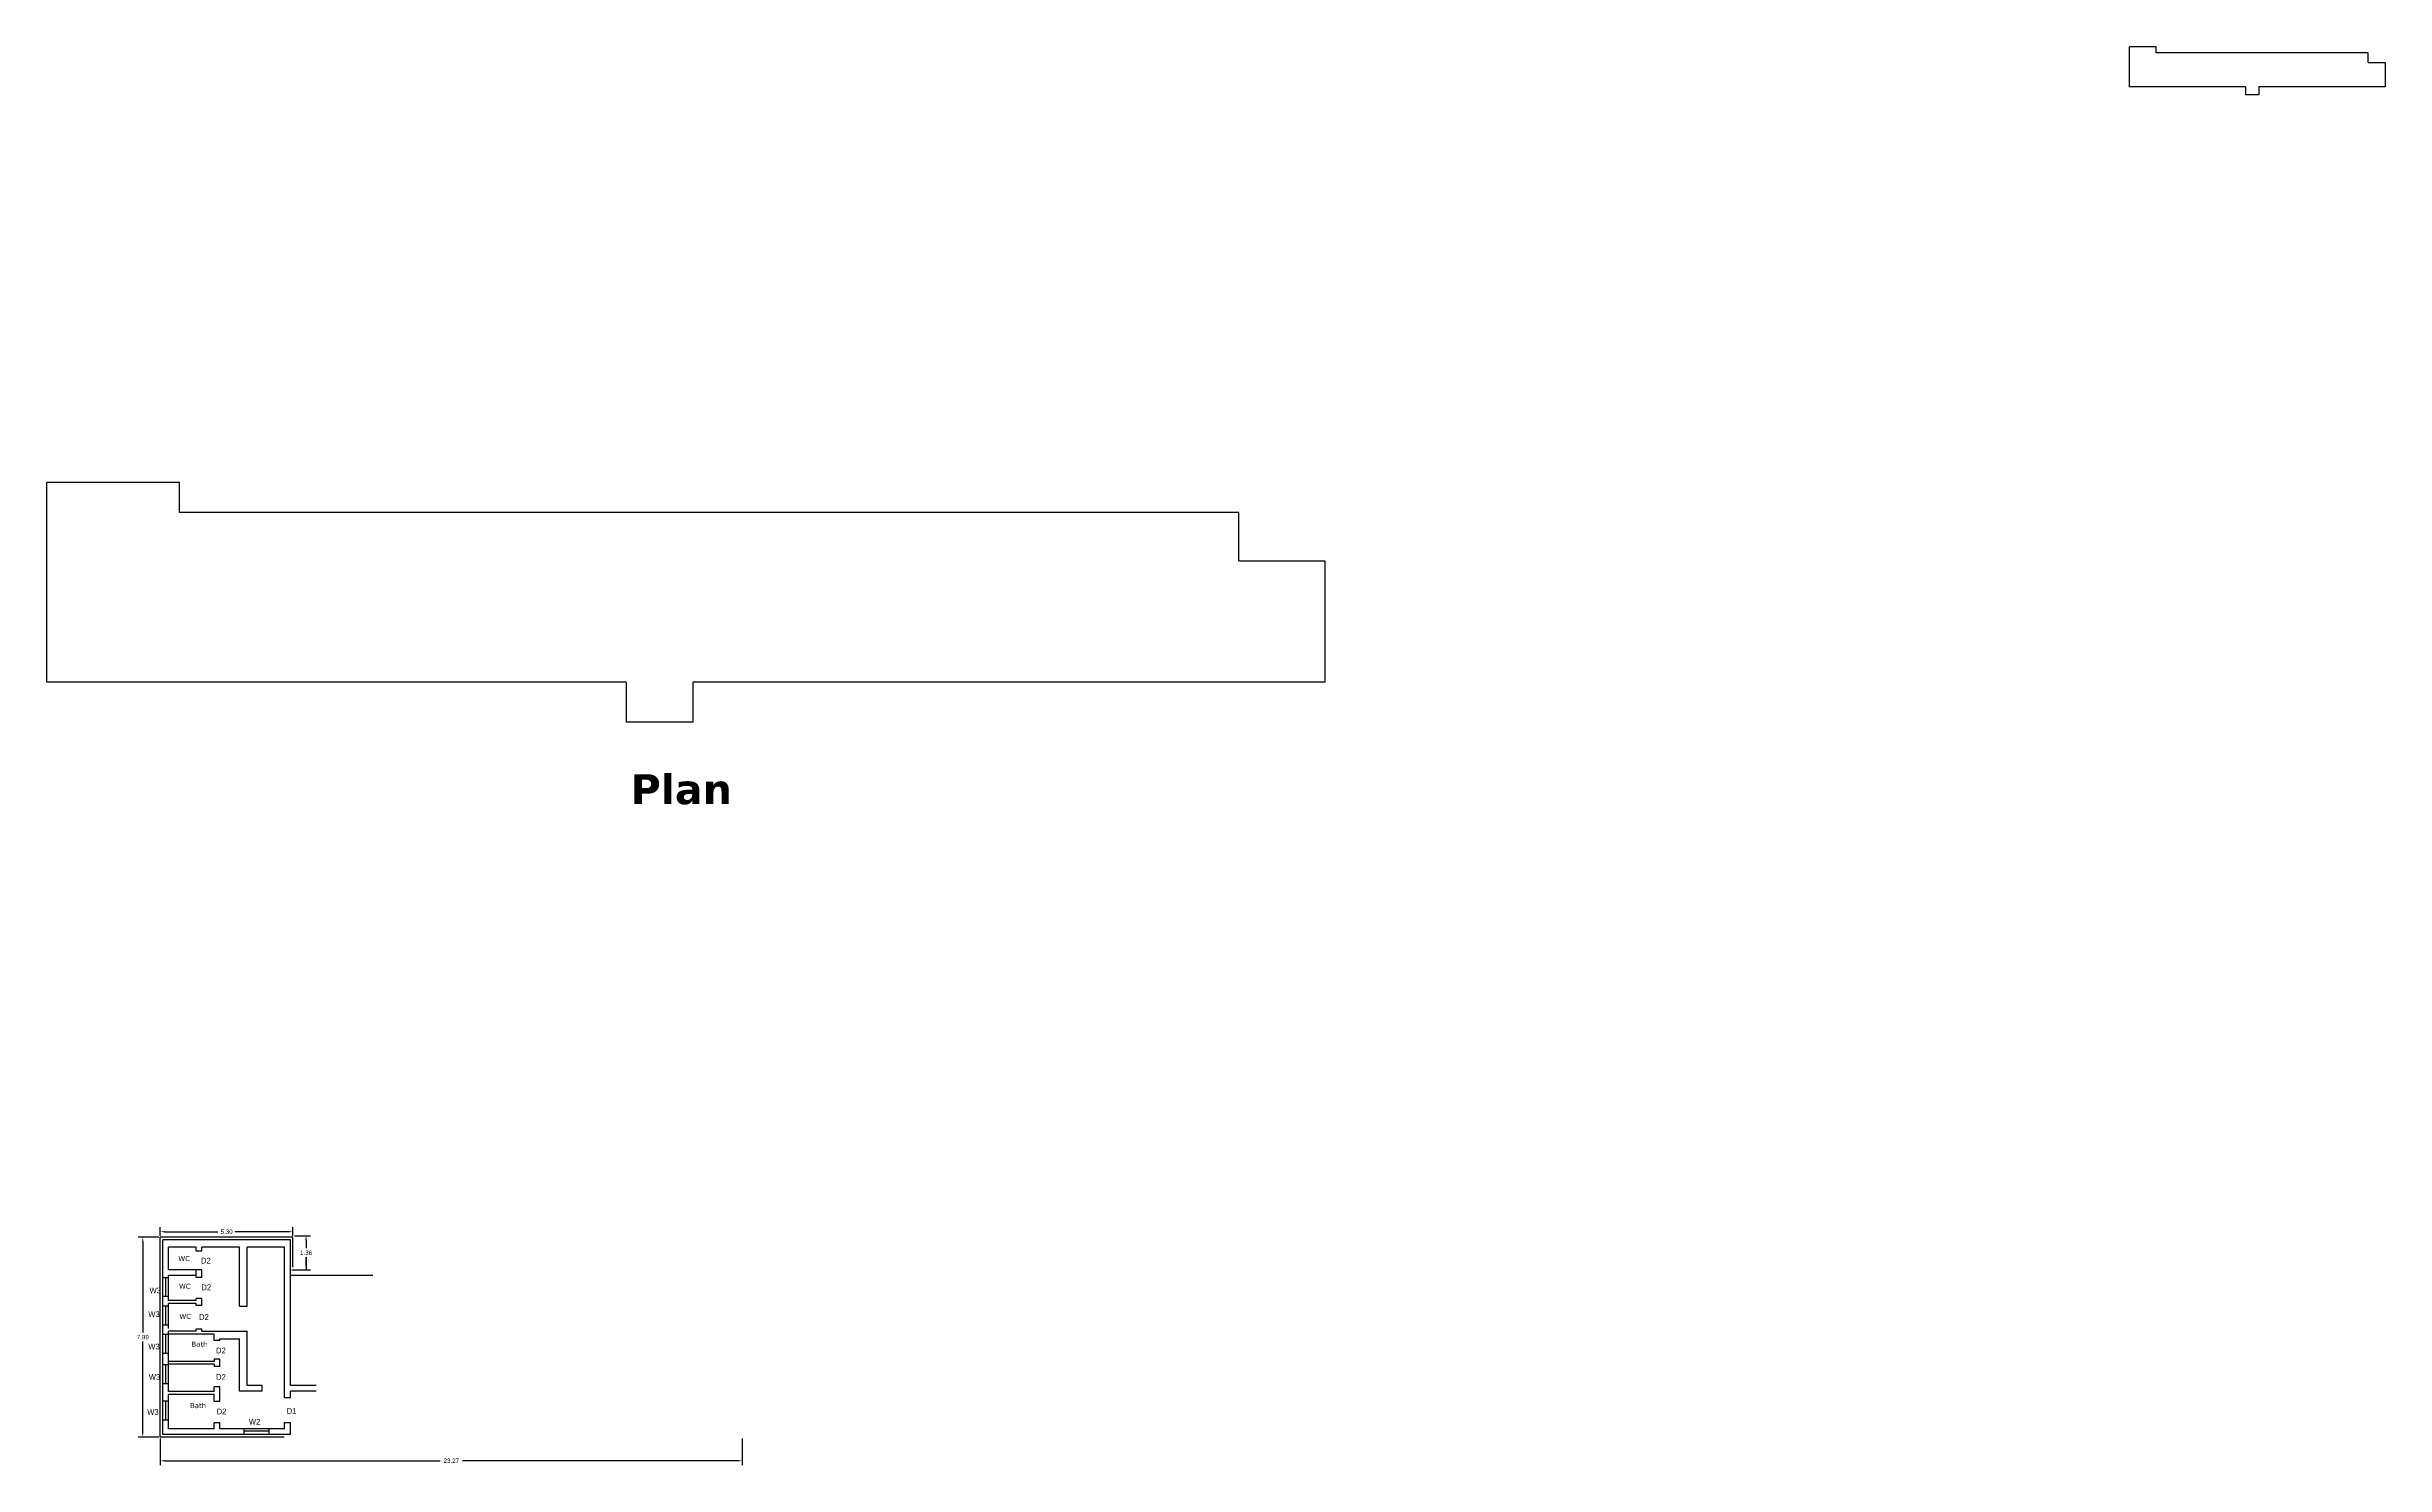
# Model space of a CAD drawing. Header units: inches. Extents: x 2 to 464, y 0 to 170.
# Drawn here: x 370.1 to 463.6, y 8.1 to 64.8 of the extents above; entities that cross this region are included whole.
import ezdxf

# ---------------------------------------------------------------- set-up
doc = ezdxf.new("R2010")
doc.units = ezdxf.units.IN
doc.header["$MEASUREMENT"] = 0
doc.linetypes.add('ACAD_ISO02W100', pattern=[15, 12, -3])
doc.layers.add('text', color=7, linetype='Continuous')
doc.styles.add('rs', font='GOTHIC.TTF')
doc.styles.get("Standard").update_dxf_attribs({"font": 'GOTHIC.TTF'})
doc.dimstyles.get("Standard").update_dxf_attribs({"dimtxt": 0.18, "dimasz": 0.18, "dimexe": 0.18, "dimexo": 0.0625, "dimgap": 0.09, "dimtad": 0, "dimtih": 1, "dimtoh": 1, "dimdec": 4, "dimzin": 0, "dimdsep": 46, "dimtxsty": 'Standard', "dimcen": 0.09, "dimadec": 0, "dimazin": 0, "dimtfac": 1, "dimtdec": 4, "dimtofl": 0, "dimtmove": 0, "dimatfit": 3, "dimfxl": 1, "dimtolj": 1, "dimtzin": 0, "dimarcsym": 0})

# ---------------------------------------------------------------- blocks, each defined once
blk = doc.blocks.new('*D45')
at = {"color": 0, "lineweight": -2, "transparency": 16777216}
for p, q in [((374.603, 17.186), (373.783, 17.186)), ((373.963, 17.006), (373.963, 13.371)), ((373.963, 9.376), (373.963, 13.011)), ((374.603, 9.196), (373.783, 9.196))]:
    blk.add_line(p, q, dxfattribs=at)
at = {"color": 0, "transparency": 16777216}
for points in [[(373.933, 17.006), (373.993, 17.006), (373.963, 17.186)], [(373.933, 9.376), (373.993, 9.376), (373.963, 9.196)]]:
    blk.add_solid(points, dxfattribs=at)
at = {"layer": 'Defpoints', "color": 0, "transparency": 16777216}
for p in [(374.665, 17.186), (373.963, 9.196), (374.665, 9.196)]:
    blk.add_point(p, dxfattribs=at)
at = {"color": 0, "transparency": 16777216, "insert": (373.963, 13.191), "char_height": 0.18, "attachment_point": 5}
blk.add_mtext('\\A1;7.99', dxfattribs=at)
blk = doc.blocks.new('*D46')
at = {"color": 0, "lineweight": -2, "transparency": 16777216}
for p, q in [((374.665, 17.249), (374.665, 17.587)), ((374.845, 17.407), (376.97, 17.407)), ((379.785, 17.407), (377.66, 17.407)), ((379.965, 17.249), (379.965, 17.587))]:
    blk.add_line(p, q, dxfattribs=at)
at = {"color": 0, "transparency": 16777216}
for points in [[(374.845, 17.437), (374.845, 17.377), (374.665, 17.407)], [(379.785, 17.437), (379.785, 17.377), (379.965, 17.407)]]:
    blk.add_solid(points, dxfattribs=at)
at = {"layer": 'Defpoints', "color": 0, "transparency": 16777216}
for p in [(374.665, 17.186), (379.965, 17.407), (379.965, 17.186)]:
    blk.add_point(p, dxfattribs=at)
at = {"color": 0, "transparency": 16777216, "insert": (377.315, 17.407), "char_height": 0.18, "attachment_point": 5}
blk.add_mtext('\\A1;5.30', dxfattribs=at)
blk = doc.blocks.new('*D47')
at = {"color": 0, "lineweight": -2, "transparency": 16777216}
for p, q in [((374.665, 9.134), (374.665, 8.067)), ((397.931, 9.134), (397.931, 8.067)), ((374.845, 8.247), (385.848, 8.247)), ((397.751, 8.247), (386.748, 8.247))]:
    blk.add_line(p, q, dxfattribs=at)
at = {"color": 0, "transparency": 16777216}
for points in [[(374.845, 8.277), (374.845, 8.217), (374.665, 8.247)], [(397.751, 8.277), (397.751, 8.217), (397.931, 8.247)]]:
    blk.add_solid(points, dxfattribs=at)
at = {"layer": 'Defpoints', "color": 0, "transparency": 16777216}
for p in [(374.665, 9.196), (397.931, 9.196), (397.931, 8.247)]:
    blk.add_point(p, dxfattribs=at)
at = {"color": 0, "transparency": 16777216, "insert": (386.298, 8.247), "char_height": 0.18, "attachment_point": 5}
blk.add_mtext('\\A1;23.27', dxfattribs=at)
blk = doc.blocks.new('*D44')
at = {"color": 0, "lineweight": -2, "transparency": 16777216}
for p, q in [((380.028, 17.249), (380.671, 17.249)), ((380.491, 17.069), (380.491, 16.747)), ((380.491, 16.066), (380.491, 16.387)), ((379.928, 15.886), (380.671, 15.886))]:
    blk.add_line(p, q, dxfattribs=at)
at = {"color": 0, "transparency": 16777216}
for points in [[(380.461, 17.069), (380.521, 17.069), (380.491, 17.249)], [(380.461, 16.066), (380.521, 16.066), (380.491, 15.886)]]:
    blk.add_solid(points, dxfattribs=at)
at = {"layer": 'Defpoints', "color": 0, "transparency": 16777216}
for p in [(379.965, 17.249), (379.865, 15.886), (380.491, 15.886)]:
    blk.add_point(p, dxfattribs=at)
at = {"color": 0, "transparency": 16777216, "insert": (380.491, 16.567), "char_height": 0.18, "attachment_point": 5}
blk.add_mtext('\\A1;1.36', dxfattribs=at)

msp = doc.modelspace()

# ---------------------------------------------------------------- linework, layer by layer
for p, q in [((454.45806, 64.80942), (453.39806, 64.80942)), ((453.39806, 63.21142), (453.39806, 64.80942)), ((454.45806, 64.56942), (454.45806, 64.80942)), ((462.93006, 64.56942), (454.45806, 64.56942)), ((462.93006, 64.18342), (462.93006, 64.56942)), ((462.93006, 64.18342), (463.61606, 64.18342)), ((463.61606, 64.18342), (463.61606, 63.21142)), ((458.03122, 63.21142), (453.39806, 63.21142)), ((458.03122, 63.21142), (458.03122, 62.89142)), ((458.56322, 62.89142), (458.03122, 62.89142)), ((463.61606, 63.21142), (458.56322, 63.21142)), ((458.56322, 63.21142), (458.56322, 62.89142)), ((375.425, 47.3811), (370.125, 47.3811)), ((370.125, 39.3911), (370.125, 47.3811)), ((375.425, 46.1811), (375.425, 47.3811)), ((417.785, 46.1811), (375.425, 46.1811)), ((417.785, 44.2511), (417.785, 46.1811)), ((417.785, 44.2511), (421.215, 44.2511)), ((421.215, 44.2511), (421.215, 39.3911)), ((393.29081, 39.3911), (370.125, 39.3911)), ((393.29081, 39.3911), (393.29081, 37.7911)), ((421.215, 39.3911), (395.95081, 39.3911)), ((395.95081, 39.3911), (395.95081, 37.7911)), ((395.95081, 37.7911), (393.29081, 37.7911)), ((379.96505, 17.18608), (374.66505, 17.18608)), ((374.66505, 9.19608), (374.66505, 17.18608)), ((379.86505, 17.08608), (374.76505, 17.08608)), ((374.76505, 9.29608), (374.76505, 17.08608)), ((379.86505, 11.25608), (379.86505, 17.08608)), ((379.96505, 15.98608), (379.96505, 17.18608)), ((376.09505, 16.78608), (374.99505, 16.78608)), ((376.09505, 16.78608), (374.99505, 16.78608)), ((374.99505, 15.88608), (374.99505, 16.78608)), ((376.09505, 16.63608), (376.09505, 16.78608)), ((376.32505, 16.63608), (376.09505, 16.63608)), ((377.83505, 16.78608), (376.32505, 16.78608)), ((377.83505, 16.78608), (376.32505, 16.78608)), ((376.32505, 16.63608), (376.32505, 16.78608)), ((377.83505, 14.42608), (377.83505, 16.78608)), ((379.63505, 16.78608), (378.13505, 16.78608)), ((379.63505, 16.78608), (378.13505, 16.78608)), ((378.13505, 14.42608), (378.13505, 16.78608)), ((379.63505, 10.78296), (379.63505, 16.78608)), ((374.99505, 15.56113), (374.76505, 15.56113)), ((374.87399, 15.56113), (374.87399, 14.81113)), ((376.32505, 15.88608), (374.99505, 15.88608)), ((376.09505, 15.65608), (374.99505, 15.65608)), ((374.99505, 14.65608), (374.99505, 15.65608)), ((376.09505, 15.58247), (376.09505, 15.88608)), ((376.32505, 15.58247), (376.09505, 15.58247)), ((376.32505, 15.58247), (376.32505, 15.88608)), ((383.16505, 15.65608), (379.86505, 15.65608)), ((374.99505, 14.81113), (374.76505, 14.81113)), ((374.99505, 14.42484), (374.76505, 14.42484)), ((374.87399, 14.42965), (374.87399, 13.67484)), ((376.09505, 14.65608), (374.99505, 14.65608)), ((376.09505, 14.54108), (374.99505, 14.54108)), ((374.99505, 13.54108), (374.99505, 14.54108)), ((376.09505, 14.65608), (376.09505, 14.73247)), ((376.32505, 14.73247), (376.09505, 14.73247)), ((376.09505, 14.46257), (376.09505, 14.54108)), ((376.32505, 14.46257), (376.09505, 14.46257)), ((376.32505, 14.46257), (376.32505, 14.73247)), ((377.83505, 14.42608), (378.13505, 14.42608)), ((374.99505, 13.67484), (374.76505, 13.67484)), ((374.99505, 13.29289), (374.76505, 13.29289)), ((374.87399, 13.29289), (374.87399, 12.54289)), ((376.09505, 13.42608), (374.99505, 13.42608)), ((376.09505, 13.42608), (374.99505, 13.42608)), ((374.99505, 12.42608), (374.99505, 13.42608)), ((376.81783, 13.31108), (374.99505, 13.31108)), ((376.32505, 13.50751), (376.09505, 13.50751)), ((376.09505, 13.42608), (376.09505, 13.50751)), ((376.32505, 13.42608), (376.32505, 13.50751)), ((376.32505, 13.42608), (378.13505, 13.42608)), ((376.81783, 13.05219), (376.81783, 13.31108)), ((376.81783, 13.05219), (376.81783, 13.31108)), ((377.04783, 13.05219), (377.04783, 13.12608)), ((377.04783, 13.12608), (377.83505, 13.12608)), ((377.83505, 11.02608), (377.83505, 13.12608)), ((378.13505, 13.12608), (378.13505, 13.42608)), ((378.13505, 11.25608), (378.13505, 13.12608)), ((374.99505, 12.54289), (374.76505, 12.54289)), ((374.99505, 11.01108), (374.99505, 12.42608)), ((376.81783, 12.21108), (374.99505, 12.21108)), ((377.04783, 13.05219), (376.81783, 13.05219)), ((377.04783, 13.05219), (376.81783, 13.05219)), ((377.04783, 12.31108), (376.81783, 12.31108)), ((376.81783, 12.31108), (376.81783, 12.21108)), ((377.04783, 12.01108), (377.04783, 12.31108)), ((374.99505, 12.0805), (374.76505, 12.0805)), ((374.99505, 11.3305), (374.76505, 11.3305)), ((374.87399, 12.0805), (374.87399, 11.3305)), ((376.81783, 12.11108), (374.99505, 12.11108)), ((376.81783, 12.11108), (376.81783, 12.01108)), ((377.04783, 12.01108), (376.81783, 12.01108)), ((378.73505, 11.25608), (378.13505, 11.25608)), ((378.73505, 11.02608), (378.73505, 11.25608)), ((380.90009, 11.25608), (379.86505, 11.25608)), ((374.99505, 10.62661), (374.76505, 10.62661)), ((374.87399, 10.62661), (374.87399, 9.87661)), ((376.81783, 11.01108), (374.99505, 11.01108)), ((376.81783, 10.89608), (374.99505, 10.89608)), ((374.99505, 9.52608), (374.99505, 10.89608)), ((376.81783, 11.01108), (376.81783, 11.20219)), ((377.04783, 11.20219), (376.81783, 11.20219)), ((376.81783, 11.01108), (376.81783, 11.20219)), ((376.81783, 10.61168), (376.81783, 10.89608)), ((376.81783, 10.61168), (376.81783, 10.89608)), ((377.04783, 10.61168), (376.81783, 10.61168)), ((377.04783, 10.61168), (377.04783, 11.20219)), ((378.73505, 11.02608), (377.83505, 11.02608)), ((379.63505, 10.78296), (379.86505, 10.78296)), ((380.90009, 11.02608), (379.86505, 11.02608)), ((379.86505, 10.78296), (379.86505, 11.02608)), ((374.99505, 9.87661), (374.76505, 9.87661)), ((376.81783, 9.52608), (374.99505, 9.52608)), ((376.81783, 9.52608), (376.81783, 9.76168)), ((377.04783, 9.76168), (376.81783, 9.76168)), ((376.81783, 9.52608), (376.81783, 9.76168)), ((377.04783, 9.52608), (377.04783, 9.76168)), ((379.63505, 9.52608), (377.04783, 9.52608)), ((378.00748, 9.52608), (378.00748, 9.29608)), ((379.00748, 9.42688), (378.00748, 9.42688)), ((379.00748, 9.52608), (379.00748, 9.29608)), ((379.63505, 9.52608), (379.63505, 9.78296)), ((379.63505, 9.78296), (379.86505, 9.78296)), ((379.86505, 9.29608), (379.86505, 9.78296)), ((379.62242, 9.19608), (374.66505, 9.19608)), ((379.86505, 9.29608), (374.76505, 9.29608))]:
    msp.add_line(p, q)
at = {"linetype": 'ACAD_ISO02W100', "ltscale": 0.1}
msp.add_line((380.49115, 16.39154), (380.49115, 15.88429), dxfattribs=at)

# ---------------------------------------------------------------- texts
for s, insert, char_height, width, attachment_point in [('{\\fVerdana|b1|i0|c0|p34;Plan}', (393.46719, 34.48814), 1.2, 174.942963, 7), ('{\\fVerdana|b0|i0|c0|p34;WC }', (375.84908, 16.4358), 0.2, 2.8617712, 3), ('{\\fVerdana|b0|i0|c0|p34;WC}', (375.87464, 15.32612), 0.2, 2.8617712, 3), ('{\\fVerdana|b0|i0|c0|p34;WC}', (375.89081, 14.12158), 0.2, 2.8617712, 3), ('{\\fVerdana|b0|i0|c0|p34;Bath}', (376.5476, 13.01171), 0.2, 2.8617712, 3), ('{\\fVerdana|b0|i0|c0|p34;Bath}', (376.49358, 10.5508), 0.2, 2.8617712, 3)]:
    msp.add_mtext(s, dxfattribs=dict(insert=insert, char_height=char_height, width=width, attachment_point=attachment_point))
at = {"layer": 'text', "style": 'rs'}
for s, p in [('D2', (376.2909, 16.13703)), ('W3', (374.23312, 14.94564)), ('D2', (376.30595, 15.06998)), ('W3', (374.18207, 13.99612)), ('D2', (376.21565, 13.88271)), ('W3', (374.1825, 12.70279)), ('D2', (376.89298, 12.54471)), ('W3', (374.20413, 11.48497)), ('D2', (376.89298, 11.48463)), ('W3', (374.1408, 10.08235)), ('D2', (376.91952, 10.10652)), ('D1', (379.71786, 10.12582)), ('W2', (378.2047, 9.68836))]:
    msp.add_text(s, height=0.228, dxfattribs=at).set_placement(p)

# ---------------------------------------------------------------- dimensions: what is measured, and where the dimension line sits
for base, p1, p2, override, picture, middle in [((373.96326, 9.19608), (374.66505, 17.18608), (374.66505, 9.19608), {"dimdec": 2, "dimrnd": 0}, '*D45', (373.96326, 13.19108)), ((380.49115, 15.88608), (379.96505, 17.24858), (379.86505, 15.88608), {"dimdec": 2}, '*D44', (380.49115, 16.56733))]:
    dim = msp.add_linear_dim(base=base, p1=p1, p2=p2, angle=90, dimstyle='Standard', override=override)
    dim.commit()
    dim.dimension.update_dxf_attribs({"geometry": picture, "text_midpoint": middle})
for base, p1, p2, picture, middle in [((379.96505, 17.40747), (374.66505, 17.18608), (379.96505, 17.18608), '*D46', (377.31505, 17.40747)), ((397.93087, 8.24689), (374.66505, 9.19608), (397.93087, 9.19608), '*D47', (386.29796, 8.24689))]:
    dim = msp.add_linear_dim(base=base, p1=p1, p2=p2, dimstyle='Standard', override={"dimdec": 2})
    dim.commit()
    dim.dimension.update_dxf_attribs({"geometry": picture, "text_midpoint": middle})

doc.saveas('drawing.dxf')
